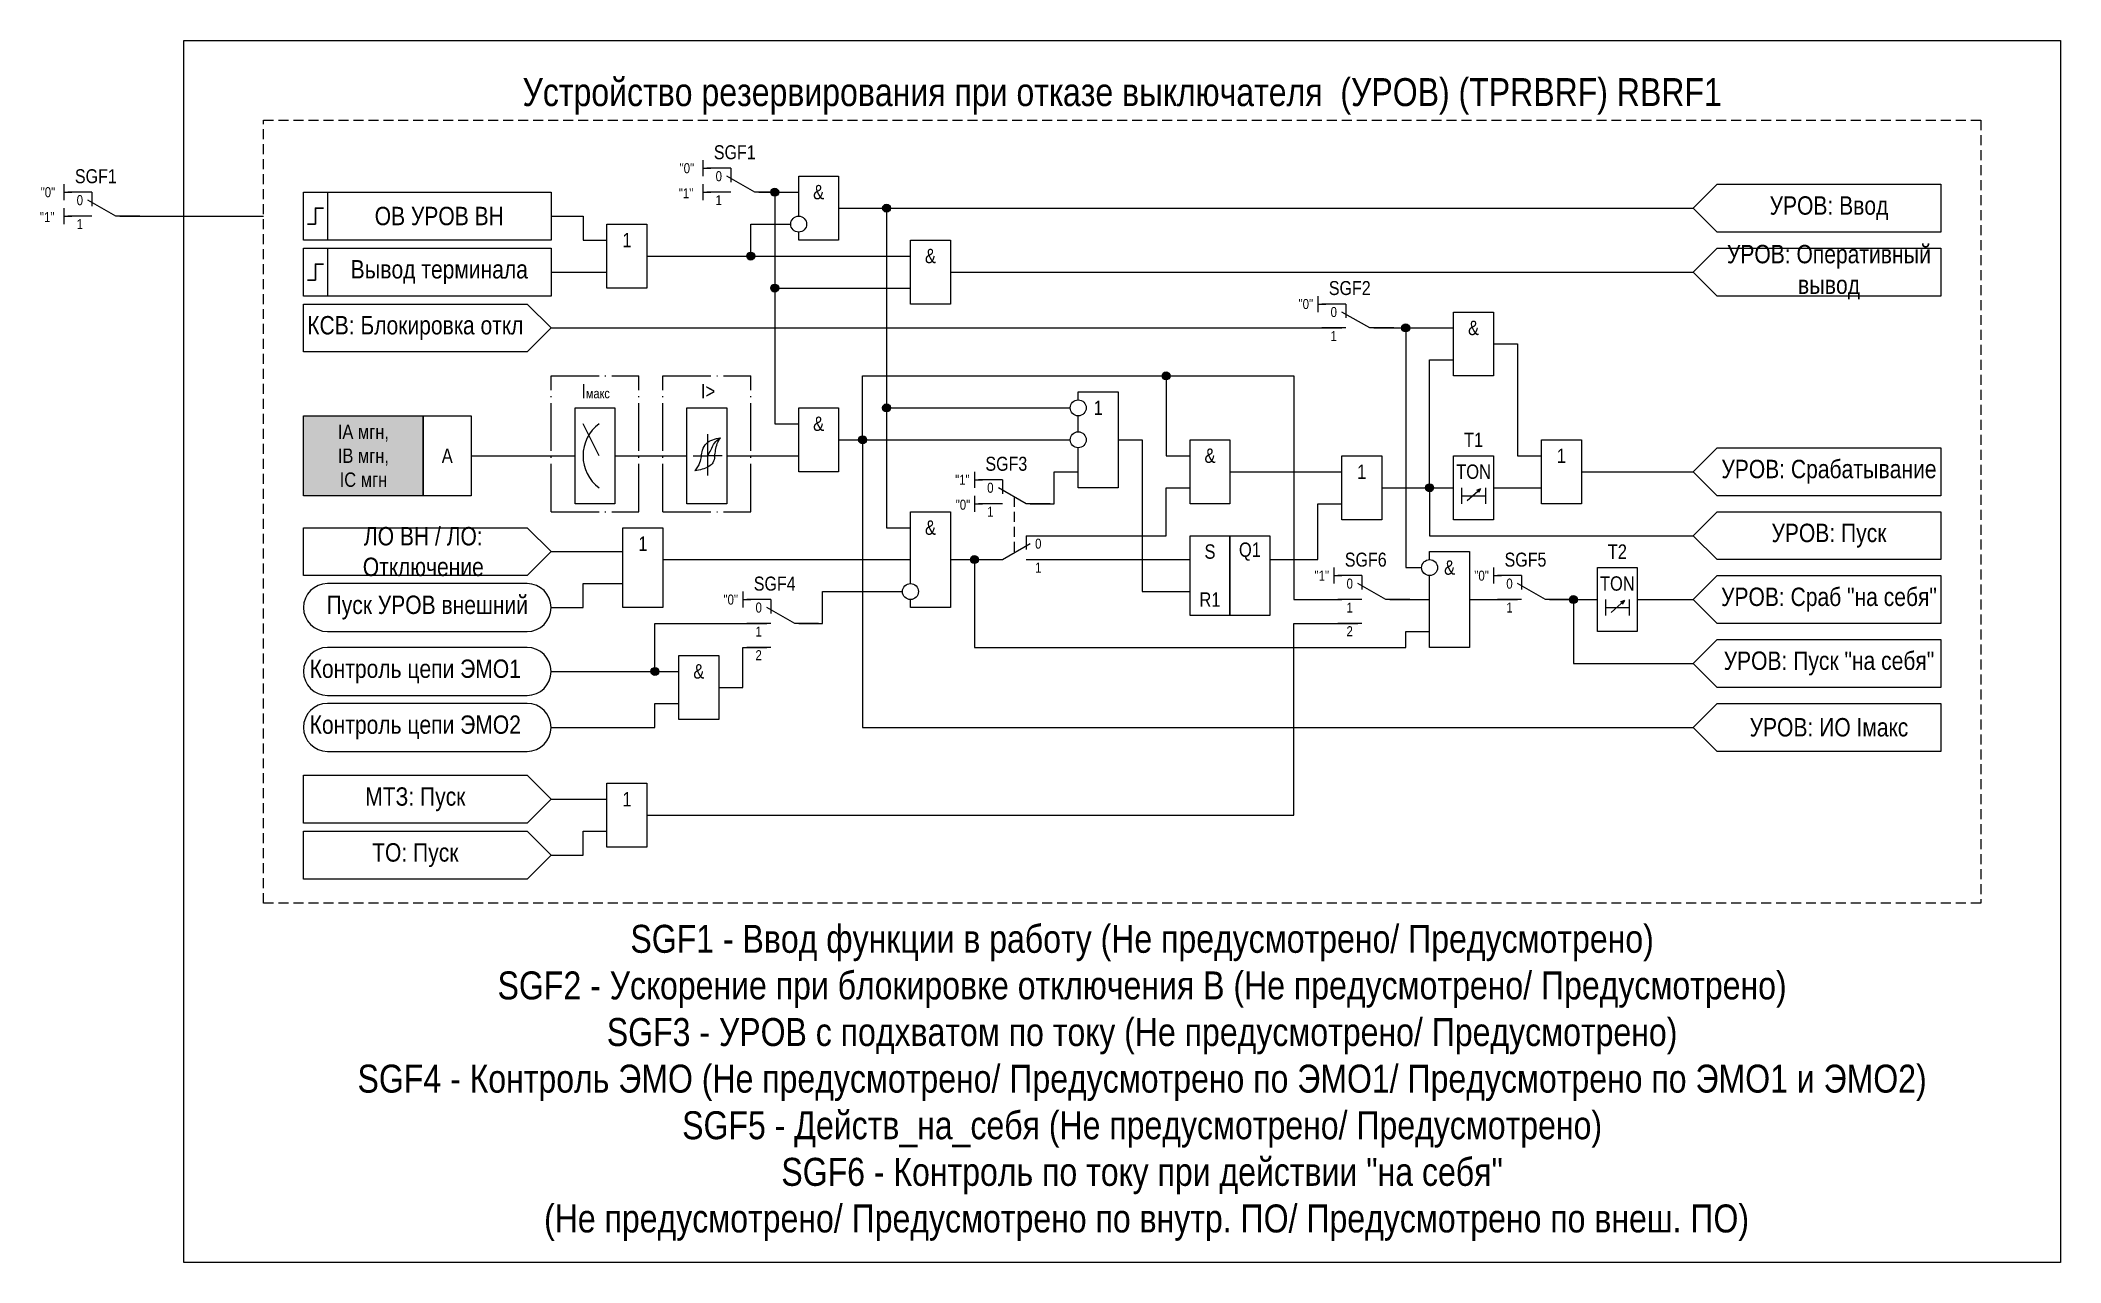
# Model space of a CAD drawing. Header units: millimetres. Extents: x -1056 to 370, y -6 to 187.
# Drawn here: x -1055.9 to -803, y 0 to 153 of the extents above; entities that cross this region are included whole.
import ezdxf
from ezdxf.enums import TextEntityAlignment as Align

# ---------------------------------------------------------------- set-up
doc = ezdxf.new("R2010")
doc.units = ezdxf.units.MM
doc.linetypes.add('ACAD_ISO04W100', pattern=[30, 24, -3, 0, -3])
doc.linetypes.add('штриховая2', pattern=[0.375, 0.25, -0.125])
doc.layers.add('TEXT', color=7, linetype='Continuous', lineweight=25)
doc.layers.add('Основная', color=7, linetype='Continuous')
doc.styles.add('1.8_Gost_RD', font='ARIALN.TTF', dxfattribs={"height": 1.8})
doc.styles.add('2.5_Gost_RD', font='ARIALN.TTF', dxfattribs={"height": 2.5})
doc.styles.add('3.5_Gost_RD', font='ARIALN.TTF', dxfattribs={"height": 3.5})
doc.styles.add('Вывод', font='ARIALN.TTF', dxfattribs={"height": 2.5})
doc.styles.add('Компонент', font='ARIALN.TTF', dxfattribs={"height": 3.5})

msp = doc.modelspace()

# ---------------------------------------------------------------- texts
at = {"color": 30, "ltscale": 100, "char_height": 3.5, "attachment_point": 5, "style": '3.5_Gost_RD'}
for s, insert, width in [('Устройство резервирования при отказе выключателя  (УРОВ) (TPRBRF) {\\C6;RBRF1}', (-920.5, 146), 215), ('SGF1 - Ввод функции в работу (Не предусмотрено/ Предусмотрено)\\PSGF2 - Ускорение при блокировке отключения В (Не предусмотрено/ Предусмотрено)\\PSGF3 - УРОВ с подхватом по току (Не предусмотрено/ Предусмотрено)\\PSGF4 - Контроль ЭМО (Не предусмотрено/ Предусмотрено по ЭМО1/ Предусмотрено по ЭМО1 и ЭМО2)\\PSGF5 - Действ_на_себя (Не предусмотрено/ Предусмотрено)\\PSGF6 - Контроль по току при действии "на себя" \\P^I(Не предусмотрено/ Предусмотрено по внутр. ПО/ Предусмотрено по внеш. ПО)', (-918, 22.5), 210)]:
    msp.add_mtext(s, dxfattribs=dict(at, insert=insert, width=width))
at = {"ltscale": 100, "char_height": 1.25, "attachment_point": 1, "style": '3.5_Gost_RD'}
for s, insert in [('"1"', (-976, 134.5)), ('\\pi0.1597;"0"', (-941.5, 95.5)), ('2', (-892.41, 79.66)), ('2', (-966.41, 76.66))]:
    msp.add_mtext_dynamic_manual_height_columns(s, width=2, gutter_width=17.5, heights=[0], dxfattribs=dict(at, insert=insert))
at = {"ltscale": 100, "char_height": 1.8, "attachment_point": 5}
for s, insert, width, style in [('&', (-958.5, 134), 5, '2.5_Gost_RD'), ('1', (-982.5, 128), 5, '2.5_Gost_RD'), ('&', (-944.5, 126), 5, '2.5_Gost_RD'), ('&', (-876.5, 117), 5, '2.5_Gost_RD'), ('1', (-923.5, 107), 5, '2.5_Gost_RD'), ('IA мгн, IB мгн, IC мгн', (-1015.5, 101), 6.3977, '1.8_Gost_RD'), ('&', (-958.5, 105), 5, '2.5_Gost_RD'), ('T1', (-876.5, 103), 5, '2.5_Gost_RD'), ('А', (-1005, 101), 6, '1.8_Gost_RD'), ('&', (-909.5, 101), 5, '2.5_Gost_RD'), ('1', (-865.5, 101), 5, '2.5_Gost_RD'), ('1', (-890.5, 99), 5, '2.5_Gost_RD'), ('TON', (-876.5, 99), 5, '2.5_Gost_RD'), ('&', (-944.5, 92), 5, '2.5_Gost_RD'), ('1', (-980.5, 90), 5, '2.5_Gost_RD'), ('S', (-909.5, 89), 5, '2.5_Gost_RD'), ('Q1', (-904.5, 89), 5, '2.5_Gost_RD'), ('T2', (-858.5, 89), 5, '2.5_Gost_RD'), ('&', (-879.5, 87), 5, '2.5_Gost_RD'), ('R1', (-909.5, 83), 5, '2.5_Gost_RD'), ('TON', (-858.5, 85), 5, '2.5_Gost_RD'), ('&', (-973.5, 74), 5, '2.5_Gost_RD'), ('1', (-982.5, 58), 5, '2.5_Gost_RD')]:
    msp.add_mtext(s, dxfattribs=dict(at, insert=insert, width=width, style=style))
at = {"color": 6, "ltscale": 100, "insert": (-1056, 131.5), "char_height": 1.25, "attachment_point": 1, "style": '3.5_Gost_RD'}
msp.add_mtext_dynamic_manual_height_columns('"1"', width=2, gutter_width=17.5, heights=[0], dxfattribs=at)
at = {"color": 7, "ltscale": 100, "char_height": 1.8, "attachment_point": 1, "style": '1.8_Gost_RD'}
for s, insert in [('\\pi2.7859;I{\\H0.66667x;макс}', (-991, 110)), ('\\pi4.7676;I>', (-978, 110))]:
    msp.add_mtext_dynamic_manual_height_columns(s, width=11, gutter_width=17.5, heights=[0], dxfattribs=dict(at, insert=insert))
at = {"layer": 'TEXT', "ltscale": 100, "char_height": 2.3, "attachment_point": 5, "style": '2.5_Gost_RD'}
for s, insert, width in [('ОВ УРОВ ВН', (-1006, 131), 28), ('УРОВ: Ввод', (-832, 132), 28), ('УРОВ: Оперативный вывод', (-832, 124), 28), ('Вывод терминала', (-1006, 124), 28), ('КСВ: Блокировка откл', (-1009, 117), 28), ('УРОВ: Срабатывание', (-832, 99), 28), ('ЛО ВН / ЛО: Отключение', (-1008, 89), 28), ('УРОВ: Пуск', (-832, 91), 28), ('Пуск УРОВ внешний', (-1007.5, 82), 31), ('УРОВ: Сраб "на себя"', (-832, 83), 28), ('Контроль цепи ЭМО1', (-1009, 74), 28), ('Контроль цепи ЭМО2', (-1009, 67), 28), ('УРОВ: ИО Iмакс', (-832, 67), 28), ('МТЗ: Пуск', (-1009, 58), 28), ('ТО: Пуск', (-1009, 51), 28)]:
    msp.add_mtext(s, dxfattribs=dict(at, insert=insert, width=width))
at = {"layer": 'TEXT', "color": 3, "ltscale": 100, "insert": (-832, 75), "char_height": 2.3, "width": 28, "attachment_point": 5, "style": '2.5_Gost_RD'}
msp.add_mtext('{\\C256;УРОВ: Пуск "на себя"}', dxfattribs=at)

# ---------------------------------------------------------------- blocks, each defined once
blk = doc.blocks.new('Точка')
at = {"ltscale": 100}
h = blk.add_hatch(color=256, dxfattribs=at)
h.dxf.hatch_style = 1
edge = h.paths.add_edge_path()
edge.add_arc((0, 0), 0.5, 0, 360)
blk.add_circle((0, 0), 0.5, dxfattribs=at)
blk = doc.blocks.new('*U79')
at = {"layer": 'Основная', "ltscale": 0.35}
blk.add_line((6, 6), (6, 2.5), dxfattribs=at)
at = {"layer": 'Основная', "color": 0}
blk.add_line((0, 0), (7, 4), dxfattribs=at)
blk = doc.blocks.new('*U81')
at = {"layer": 'Основная', "color": 0}
for p, q in [((-3, 6), (-9, 6)), ((-3, 0), (-9, 0)), ((9, 0), (3, 0))]:
    blk.add_line(p, q, dxfattribs=at)
at = {"layer": 'Основная', "ltscale": 0.25, "xscale": -1}
blk.add_blockref('*U79', (3, 0), dxfattribs=at)
at = {"layer": 'Основная'}
for tag, height, style, p in [('ОУ', 3.5, 'Компонент', (-2, 10)), ('В1', 2.5, 'Вывод', (-14, 6)), ('В2', 2.5, 'Вывод', (-6, 4)), ('В3', 2.5, 'Вывод', (-6, -2))]:
    blk.add_attdef(tag, text='', height=height, dxfattribs=dict(at, style=style)).set_placement(p, align=Align.MIDDLE_CENTER)
blk = doc.blocks.new('*U70')
at = {"layer": 'Основная', "linetype": 'ACAD_ISO04W100', "ltscale": 0.25}
for p, q in [((0, 0), (11, 0)), ((0, -17), (0, 0)), ((11, -17), (11, 0)), ((0, -17), (11, -17))]:
    blk.add_line(p, q, dxfattribs=at)
at = {"layer": 'Основная', "style": 'Компонент'}
blk.add_attdef('ОУ', text='', height=3.5, dxfattribs=at).set_placement((11, 0), align=Align.MIDDLE_CENTER)
blk = doc.blocks.new('*U90')
at = {"layer": 'Основная', "color": 0}
for p, q in [((-3, 6), (-9, 6)), ((-3, 0), (-9, 0)), ((9, 0), (3, 0))]:
    blk.add_line(p, q, dxfattribs=at)
at = {"layer": 'Основная', "ltscale": 0.25, "xscale": -1}
blk.add_blockref('*U79', (3, 0), dxfattribs=at)
at = {"layer": 'Основная'}
for tag, height, style, p in [('ОУ', 3.5, 'Компонент', (-2, 10)), ('В1', 2.5, 'Вывод', (-13, 6)), ('В2', 2.5, 'Вывод', (-6, 4)), ('В3', 2.5, 'Вывод', (-6, -2))]:
    blk.add_attdef(tag, text='', height=height, dxfattribs=dict(at, style=style)).set_placement(p, align=Align.MIDDLE_CENTER)
blk = doc.blocks.new('*U91')
at = {"layer": 'Основная', "color": 0}
for p, q in [((3, 6), (9, 6)), ((-9, 0), (-3, 0)), ((3, 0), (9, 0))]:
    blk.add_line(p, q, dxfattribs=at)
at = {"layer": 'Основная', "ltscale": 0.25}
blk.add_blockref('*U79', (-3, 0), dxfattribs=at)
at = {"layer": 'Основная'}
for tag, height, style, p in [('ОУ', 3.5, 'Компонент', (2, 10)), ('В2', 2.5, 'Вывод', (6, 4)), ('В1', 2.5, 'Вывод', (13, 6)), ('В3', 2.5, 'Вывод', (6, -2))]:
    blk.add_attdef(tag, text='', height=height, dxfattribs=dict(at, style=style)).set_placement(p, align=Align.MIDDLE_CENTER)

# ---------------------------------------------------------------- hatches: boundary and pattern name
at = {"ltscale": 100, "true_color": 0xf7941d}
h = msp.add_hatch(color=30, dxfattribs=at)
h.dxf.hatch_style = 1
h.paths.add_polyline_path([(-1023, 106), (-1008, 106), (-1008, 96), (-1023, 96)])

# ---------------------------------------------------------------- linework, layer by layer
at = {"ltscale": 100}
for p, q in [((-973, 138), (-973, 136)), ((-973, 137), (-972, 137)), ((-973, 135), (-973, 133)), ((-973, 134), (-972, 134)), ((-970, 134), (-971, 134)), ((-896, 121), (-896, 119)), ((-896, 120), (-895, 120)), ((-939, 99), (-939, 97)), ((-939, 98), (-938, 98)), ((-939, 96), (-939, 94)), ((-939, 95), (-938, 95)), ((-894, 87), (-894, 85)), ((-894, 86), (-893, 86)), ((-874, 87), (-874, 85)), ((-874, 86), (-873, 86)), ((-968, 84), (-968, 82)), ((-968, 83), (-967, 83)), ((-890.5, 80), (-893.5, 80)), ((-964.5, 77), (-967.5, 77))]:
    msp.add_line(p, q, dxfattribs=at)
at = {"color": 6, "ltscale": 100}
for p, q in [((-1053, 135), (-1053, 133)), ((-1053, 134), (-1052, 134)), ((-1053, 132), (-1053, 130)), ((-1053, 131), (-1052, 131))]:
    msp.add_line(p, q, dxfattribs=at)
at = {"color": 7, "ltscale": 100}
for p, q in [((-986, 101), (-988, 105)), ((-974.21, 101), (-972.4, 101)), ((-970.58, 101), (-972.4, 101)), ((-877.29, 95.4), (-875.62, 96.88)), ((-875.62, 96.88), (-876.14, 96.66)), ((-875.62, 96.88), (-875.88, 96.42)), ((-859.29, 81.4), (-857.62, 82.88)), ((-857.62, 82.88), (-858.14, 82.66)), ((-857.62, 82.88), (-857.88, 82.42))]:
    msp.add_line(p, q, dxfattribs=at)
msp.add_line((-972.4, 103.72), (-972.4, 98.52))
at = {"linetype": 'штриховая2', "ltscale": 5}
msp.add_line((-934, 95.86), (-934, 88.86), dxfattribs=at)
at = {"color": 2, "ltscale": 100}
msp.add_lwpolyline([(-1038, 153), (-803, 153), (-803, 0), (-1038, 0)], close=True, dxfattribs=at)
at = {"linetype": 'штриховая2', "ltscale": 5}
msp.add_lwpolyline([(-1028, 143), (-813, 143), (-813, 45), (-1028, 45)], close=True, dxfattribs=at)
at = {"ltscale": 100}
for points in [[(-961, 131), (-961, 136), (-956, 136), (-956, 128), (-961, 128), (-961, 129)], [(-966, 134), (-961, 134)], [(-966, 134), (-964, 134), (-964, 105), (-961, 105)], [(-966, 134), (-964, 134), (-964, 122), (-947, 122)], [(-956, 132), (-849, 132)], [(-956, 132), (-950, 132), (-950, 92), (-947, 92)], [(-956, 132), (-950, 132), (-950, 107), (-927, 107)], [(-1046, 131), (-1028, 131)], [(-992, 131), (-988, 131), (-988, 128), (-985, 128)], [(-980, 126), (-967, 126), (-967, 130), (-962, 130)], [(-992, 124), (-985, 124)], [(-980, 126), (-947, 126)], [(-942, 124), (-849, 124)], [(-1023, 120), (-995, 120), (-992, 117), (-995, 114), (-1023, 114), (-1023, 120)], [(-992, 117), (-893, 117)], [(-889, 117), (-879, 117)], [(-889, 117), (-885, 117), (-885, 87), (-883, 87)], [(-874, 115), (-871, 115), (-871, 101), (-868, 101)], [(-888, 97), (-882, 97), (-882, 113), (-879, 113)], [(-956, 103), (-953, 103), (-953, 111), (-899, 111), (-899, 83), (-893, 83)], [(-956, 103), (-953, 103), (-953, 111), (-915, 111), (-915, 101), (-912, 101)], [(-926, 108), (-926, 109), (-921, 109), (-921, 97), (-926, 97), (-926, 102)], [(-926, 104), (-926, 106)], [(-956, 103), (-927, 103)], [(-956, 103), (-953, 103), (-953, 67), (-849, 67)], [(-921, 103), (-918, 103), (-918, 84), (-912, 84)], [(-1002, 101), (-989, 101)], [(-984, 101), (-975, 101)], [(-970, 101), (-961, 101)], [(-932, 95), (-929, 95), (-929, 99), (-926, 99)], [(-907, 99), (-893, 99)], [(-863, 99), (-849, 99)], [(-932, 91), (-915, 91), (-915, 97), (-912, 97)], [(-888, 97), (-879, 97)], [(-888, 97), (-882, 97), (-882, 91), (-849, 91)], [(-878, 97), (-878, 95)], [(-875, 97), (-875, 95)], [(-874, 97), (-868, 97)], [(-947, 85), (-947, 94), (-942, 94), (-942, 82), (-947, 82), (-947, 83)], [(-902, 88), (-896, 88), (-896, 95), (-893, 95)], [(-878, 96), (-875, 96)], [(-1023, 92), (-995, 92), (-992, 89), (-995, 86), (-1023, 86), (-1023, 92)], [(-992, 89), (-983, 89)], [(-882, 88), (-882, 89), (-877, 89), (-877, 77), (-882, 77), (-882, 86)], [(-978, 88), (-964, 88), (-964, 88), (-947, 88)], [(-942, 88), (-936, 88)], [(-942, 88), (-939, 88), (-939, 77), (-885, 77), (-885, 79), (-882, 79)], [(-932, 88), (-912, 88)], [(-992, 82), (-988, 82), (-988, 85), (-983, 85)], [(-961, 80), (-958, 80), (-958, 84), (-948, 84)], [(-887, 83), (-882, 83)], [(-877, 83), (-871, 83)], [(-867, 83), (-861, 83)], [(-864, 83), (-864, 75), (-849, 75)], [(-860, 83), (-860, 81)], [(-860, 82), (-857, 82)], [(-857, 83), (-857, 81)], [(-856, 83), (-849, 83)], [(-992, 74), (-979, 74), (-979, 80), (-965, 80)], [(-980, 56), (-899, 56), (-899, 80), (-891, 80)], [(-971, 72), (-968, 72), (-968, 77), (-965, 77)], [(-992, 74), (-976, 74)], [(-992, 67), (-979, 67), (-979, 70), (-976, 70)], [(-1023, 61), (-995, 61), (-992, 58), (-995, 55), (-1023, 55), (-1023, 61)], [(-992, 58), (-985, 58)], [(-1023, 54), (-995, 54), (-992, 51), (-995, 48), (-1023, 48), (-1023, 54)], [(-992, 51), (-988, 51), (-988, 54), (-985, 54)]]:
    msp.add_lwpolyline(points, dxfattribs=at)
for points in [[(-818, 135), (-818, 129), (-846, 129), (-849, 132), (-846, 135)], [(-1023, 134), (-1020, 134), (-1020, 128), (-1023, 128)], [(-1023, 134), (-992, 134), (-992, 128), (-1023, 128)], [(-985, 130), (-980, 130), (-980, 122), (-985, 122)], [(-1023, 127), (-992, 127), (-992, 121), (-1023, 121)], [(-1023, 127), (-1020, 127), (-1020, 121), (-1023, 121)], [(-947, 128), (-942, 128), (-942, 120), (-947, 120)], [(-818, 127), (-818, 121), (-846, 121), (-849, 124), (-846, 127)], [(-879, 119), (-874, 119), (-874, 111), (-879, 111)], [(-989, 107), (-984, 107), (-984, 95), (-989, 95)], [(-975, 107), (-970, 107), (-970, 95), (-975, 95)], [(-961, 107), (-956, 107), (-956, 99), (-961, 99)], [(-1023, 106), (-1008, 106), (-1008, 96), (-1023, 96)], [(-1008, 106), (-1002, 106), (-1002, 96), (-1008, 96)], [(-912, 103), (-907, 103), (-907, 95), (-912, 95)], [(-868, 103), (-863, 103), (-863, 95), (-868, 95)], [(-846, 102), (-818, 102), (-818, 96), (-846, 96), (-849, 99)], [(-893, 101), (-888, 101), (-888, 93), (-893, 93)], [(-879, 101), (-874, 101), (-874, 93), (-879, 93)], [(-846, 94), (-818, 94), (-818, 88), (-846, 88), (-849, 91)], [(-983, 92), (-978, 92), (-978, 82), (-983, 82)], [(-912, 91), (-907, 91), (-907, 81), (-912, 81)], [(-907, 91), (-902, 91), (-902, 81), (-907, 81)], [(-861, 87), (-856, 87), (-856, 79), (-861, 79)], [(-846, 86), (-818, 86), (-818, 80), (-846, 80), (-849, 83)], [(-976, 76), (-971, 76), (-971, 68), (-976, 68)], [(-846, 78), (-818, 78), (-818, 72), (-846, 72), (-849, 75)], [(-846, 70), (-818, 70), (-818, 64), (-846, 64), (-849, 67)], [(-985, 60), (-980, 60), (-980, 52), (-985, 52)]]:
    msp.add_lwpolyline(points, close=True, dxfattribs=at)
at = {"lineweight": 30, "ltscale": 100}
for points in [[(-1020.5, 132), (-1021.5, 132), (-1021.5, 130), (-1022.5, 130)], [(-1020.5, 125), (-1021.5, 125), (-1021.5, 123), (-1022.5, 123)]]:
    msp.add_lwpolyline(points, dxfattribs=at)
at = {"ltscale": 100}
for points in [[(-1020, 79), (-995, 79, 1), (-995, 85), (-1020, 85, 1)], [(-1020, 71), (-995, 71, 1), (-995, 77), (-1020, 77, 1)], [(-1020, 64), (-995, 64, 1), (-995, 70), (-1020, 70, 1)]]:
    msp.add_lwpolyline(points, format="xyb", close=True, dxfattribs=at)
for centre in [(-961, 130), (-926, 103)]:
    msp.add_circle(centre, 1)
for centre in [(-926, 107), (-882, 87), (-947, 84)]:
    msp.add_circle(centre, 1, dxfattribs=at)
at = {"color": 7, "ltscale": 100}
msp.add_arc((-983, 101), 5, 126.8699, 233.1301, dxfattribs=at)
for points in [[(-973.2, 100.92), (-973.05, 101.71), (-972.56, 102.54), (-970.8, 103.26)], [(-972.4, 101), (-972, 101.72), (-971.53, 102.6), (-970.8, 103.26)], [(-971.52, 100.92), (-971.4, 101.71), (-971.19, 102.54), (-970.8, 103.26)], [(-973.2, 100.92), (-973.4, 100.13), (-974, 99.12)], [(-971.52, 100.92), (-971.75, 100.13), (-972.24, 99.67), (-974, 99.12)]]:
    msp.add_spline(points, degree=3)

# ---------------------------------------------------------------- block references
at = {"ltscale": 100}
for p in [(-964, 134), (-950, 132), (-967, 126), (-964, 122), (-885, 117), (-915, 111), (-950, 107), (-953, 103), (-882, 97), (-939, 88), (-864, 83), (-979, 74)]:
    msp.add_blockref('Точка', p, dxfattribs=at)
at = {"layer": 'Основная', "ltscale": 0.25, "xscale": 0.5, "yscale": 0.5, "zscale": 0.5}
for name, p, values in [('*U81', (-968, 134), {'ОУ': 'SGF1', 'В1': '"0"', 'В2': '0', 'В3': '1'}), ('*U90', (-891, 117), {'ОУ': 'SGF2', 'В1': '"0"', 'В2': '0', 'В3': '1'}), ('*U90', (-934, 95), {'ОУ': 'SGF3', 'В1': '"1"', 'В2': '0', 'В3': '1'}), ('*U90', (-889, 83), {'ОУ': 'SGF6', 'В1': '"1"', 'В2': '0', 'В3': '1'}), ('*U90', (-869, 83), {'ОУ': 'SGF5', 'В1': '"0"', 'В2': '0', 'В3': '1'}), ('*U90', (-963, 80), {'ОУ': 'SGF4', 'В1': '"0"', 'В2': '0', 'В3': '1'})]:
    msp.add_blockref(name, p, dxfattribs=at).add_auto_attribs(values)
at = {"layer": 'Основная', "color": 6, "ltscale": 0.25, "xscale": 0.5, "yscale": 0.5, "zscale": 0.5}
msp.add_blockref('*U81', (-1048, 131), dxfattribs=at).add_auto_attribs({'ОУ': 'SGF1', 'В1': '"0"', 'В2': '0', 'В3': '1'})
at = {"layer": 'Основная', "ltscale": 0.25}
for p in [(-992, 111), (-978, 111)]:
    msp.add_blockref('*U70', p, dxfattribs=at)
ref = msp.add_blockref('*U91', (-934, 88), dxfattribs=dict(at, xscale=0.5, yscale=0.5, zscale=0.5))
ref.add_attrib('В2', '0', dxfattribs={"height": 1.25, "style": 'Вывод'}).set_placement((-931, 90), align=Align.MIDDLE_CENTER)
ref.add_attrib('В3', '1', dxfattribs={"height": 1.25, "style": 'Вывод'}).set_placement((-931, 87), align=Align.MIDDLE_CENTER)

msp.set_redraw_order([(e.dxf.handle, doc.entitydb.next_handle()) for e in msp.query("TEXT MTEXT ATTDEF DIMENSION ARC_DIMENSION")])  # texts and dimensions are drawn at this point

doc.saveas('drawing.dxf')
